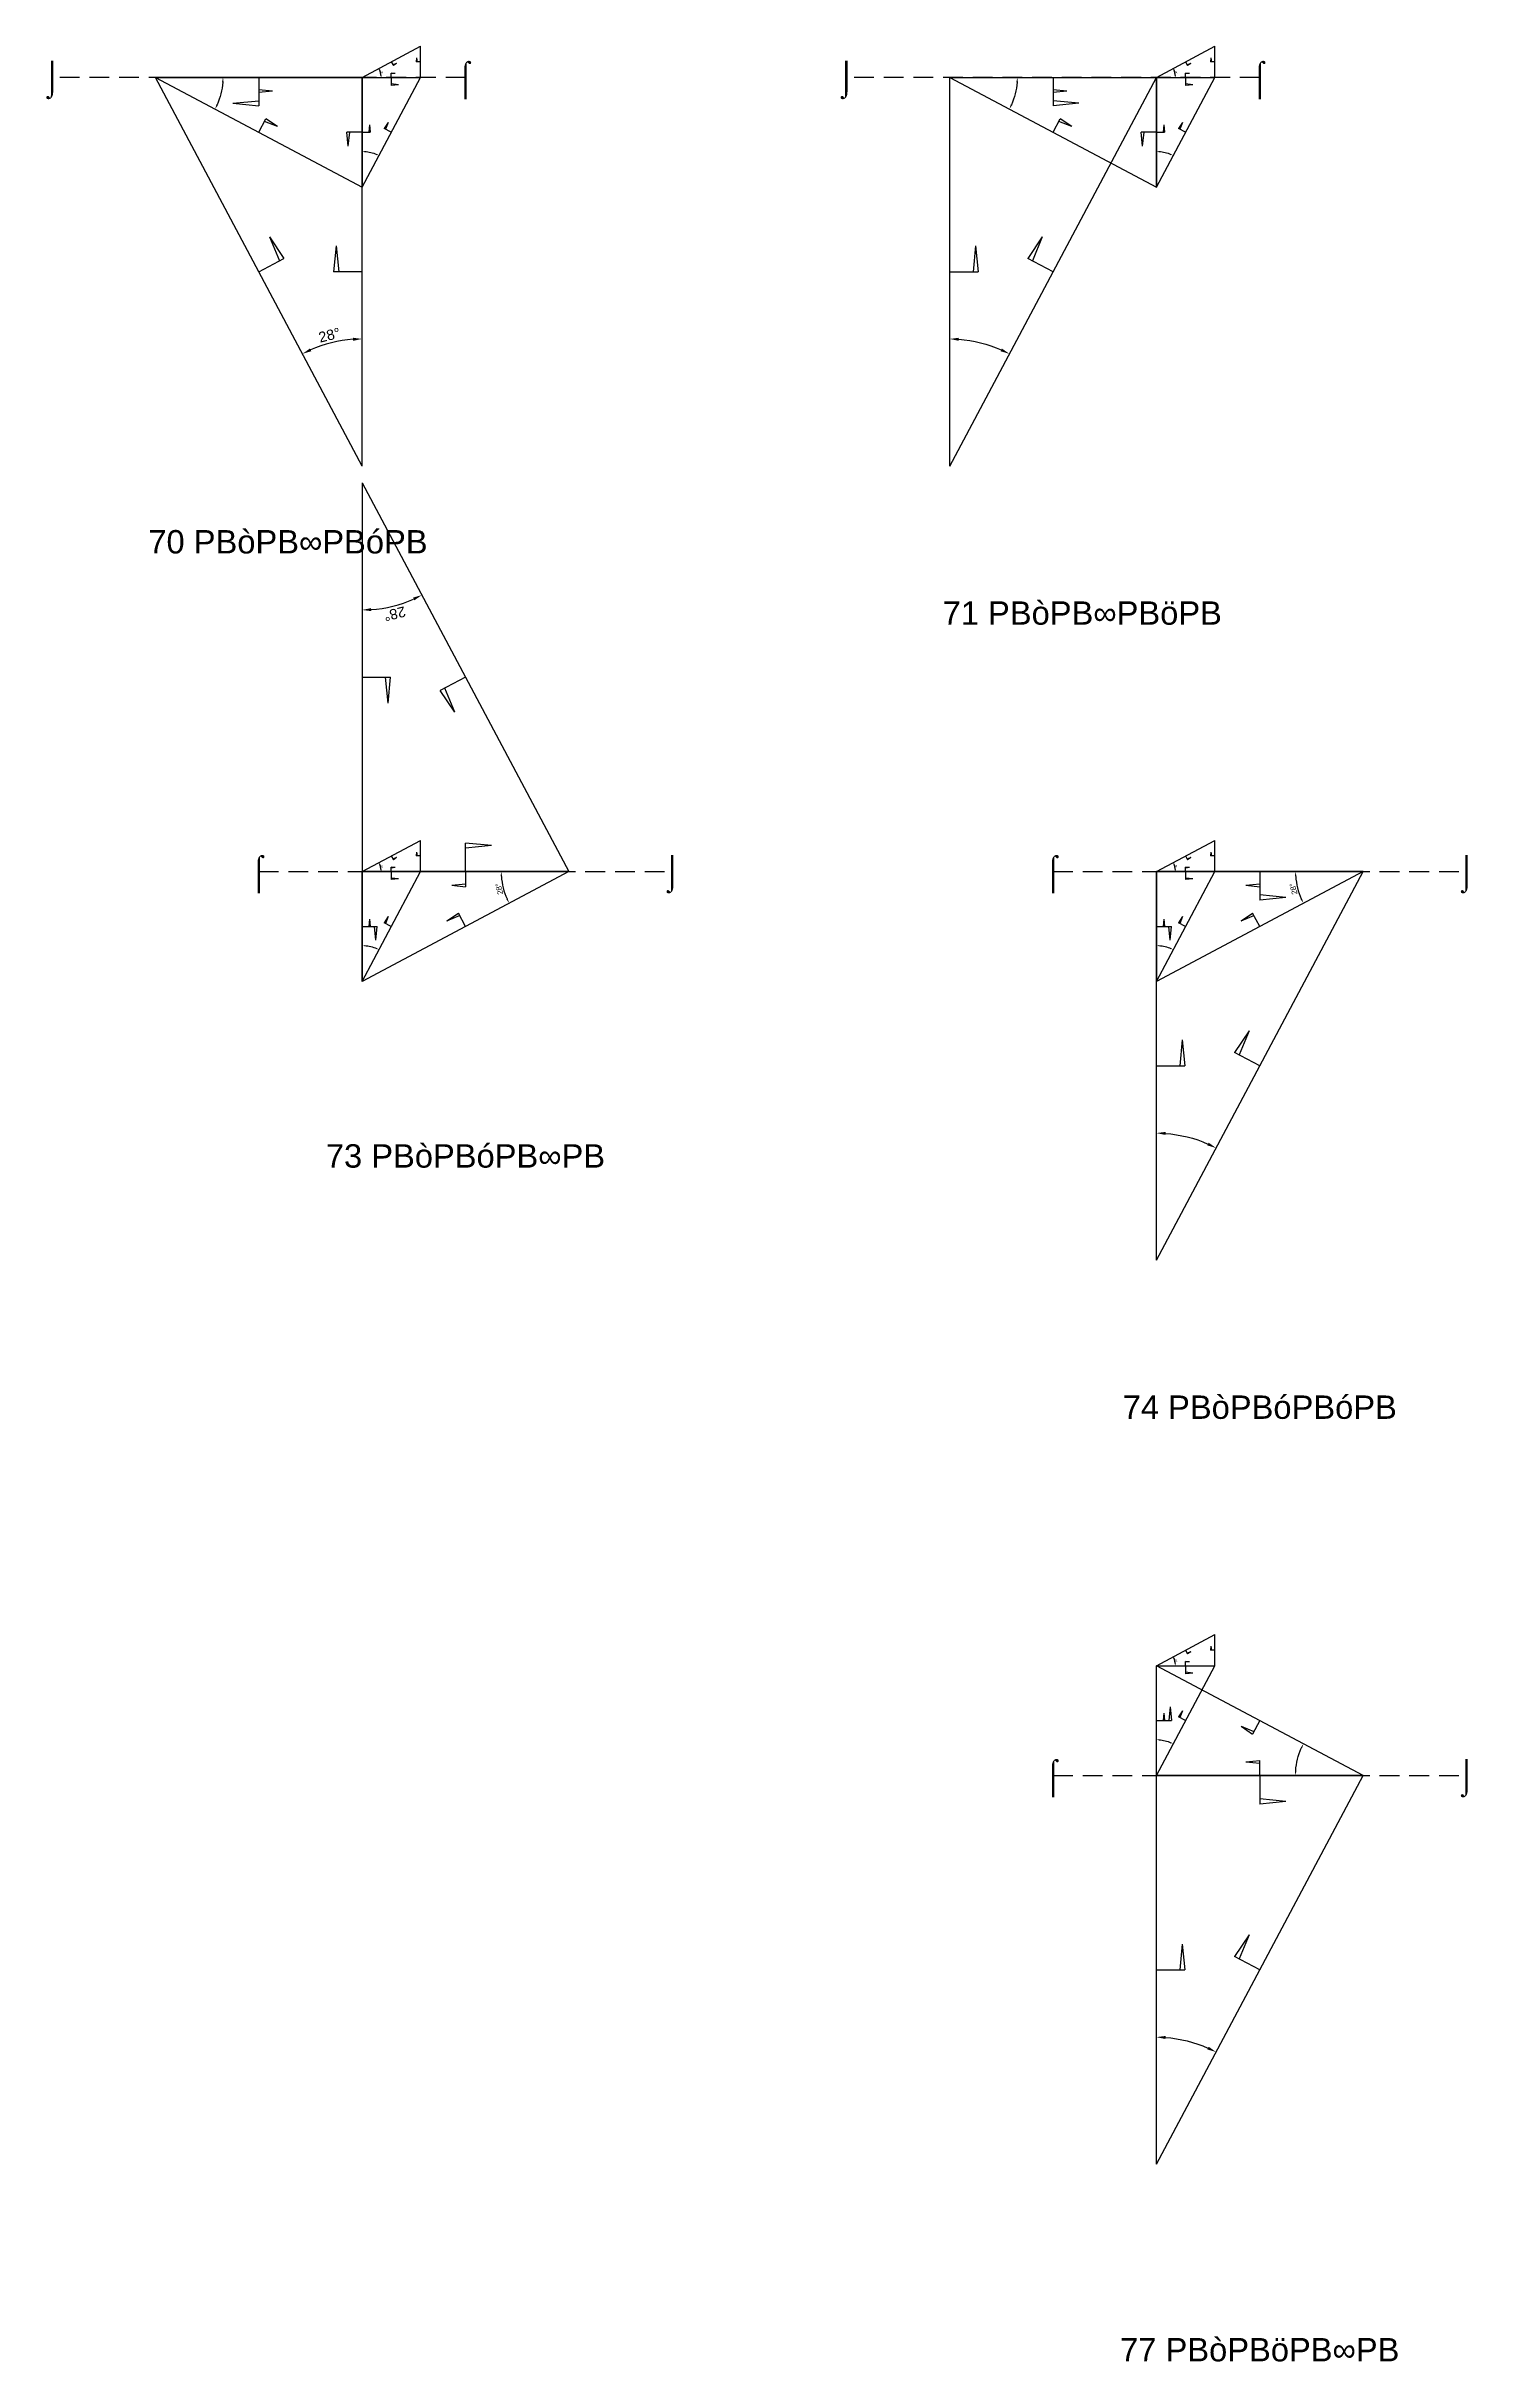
# Model space of a CAD drawing. Header units: millimetres. Extents: x 119083 to 3119777, y -5668141 to 24518.
# Drawn here: x 865310 to 1230111, y -5462558 to -4868185 of the extents above; entities that cross this region are included whole.
import ezdxf
from ezdxf.enums import TextEntityAlignment as Align

# ---------------------------------------------------------------- set-up
doc = ezdxf.new("R2010")
doc.units = ezdxf.units.MM
doc.header["$PDMODE"] = 35
doc.linetypes.add('DASHED', pattern=[19.05, 12.7, -6.35])
for name, color, linetype in [('BASE', 170, 'Continuous'), ('HYPOTENUSE', 20, 'Continuous'), ('PERPENDICULAR', 90, 'Continuous')]:
    doc.layers.add(name, color=color, linetype=linetype)
doc.styles.add('Arial', font='arial_0.ttf')
doc.dimstyles.new('ISO-25', dxfattribs={"dimtxt": 250, "dimasz": 100, "dimexe": 1.25, "dimexo": 0.625, "dimgap": 100, "dimtad": 1, "dimdec": 0, "dimtxsty": 'Arial', "dimcen": 2.5, "dimadec": 0, "dimazin": 0, "dimtfac": 1, "dimtdec": 0, "dimtmove": 0, "dimatfit": 3, "dimfxl": 1, "dimarcsym": 0})

msp = doc.modelspace()

# ---------------------------------------------------------------- texts
at = {"linetype": 'DASHED', "ltscale": 100, "style": 'Arial'}
for s, p in [('⌡', (866773, -4876160)), ('⌠', (972887, -4876160)), ('⌡', (1070635, -4876160)), ('⌠', (1176749, -4876160)), ('70 PBòPB∞PBóPB', (927330, -4995373)), ('71 PBòPB∞PBöPB', (1131192, -5013663)), ('⌠', (919830, -5080023)), ('⌡', (1025944, -5080023)), ('⌠', (1123692, -5080023)), ('⌡', (1229806, -5080023)), ('73 PBòPBóPB∞PB', (972887, -5153033)), ('74 PBòPBóPBóPB', (1176749, -5217525)), ('⌠', (1123692, -5312097)), ('⌡', (1229806, -5312097)), ('77 PBòPBöPB∞PB', (1176749, -5459473))]:
    msp.add_text(s, height=6000, dxfattribs=at).set_placement(p, align=Align.MIDDLE_CENTER)

# ---------------------------------------------------------------- blocks, each defined once
blk = doc.blocks.new('*D9')
at = {"color": 0, "lineweight": -2, "ltscale": 100, "transparency": 16777216}
blk.add_arc((0, 0), 4906, 4.08845, 23.91155, dxfattribs=at)
at = {"color": 0, "ltscale": 100, "transparency": 16777216}
for points in [[(4432, 1963), (4537, 2014), (4332, 2303)], [(4952, 352), (4835, 348), (4906, 0)]]:
    blk.add_solid(points, dxfattribs=at)
at = {"layer": 'Defpoints', "color": 0, "ltscale": 100, "transparency": 16777216}
for p in [(15000, 7976), (0, 0), (0, 0), (4841, 796), (15000, 0)]:
    blk.add_point(p, dxfattribs=at)
at = {"color": 0, "ltscale": 100, "transparency": 16777216, "insert": (5055, 1260), "char_height": 400, "attachment_point": 5, "rotation": 284, "style": 'Arial'}
blk.add_mtext('28°', dxfattribs=at)
blk = doc.blocks.new('SanjoyNathGeometrifyingTrigonometryFundamentalLockedSet')
at = {"color": 114, "linetype": 'DASHED', "ltscale": 100, "true_color": 0x139b48}
for p, q in [((14000, 4987.8), (13900, 3987.8)), ((14000, 4987.8), (14100, 3987.8)), ((15000, 3987.8), (13900, 3987.8))]:
    blk.add_line(p, q, dxfattribs=at)
at = {"color": 242, "linetype": 'DASHED', "ltscale": 100, "true_color": 0xcd2027}
for p, q in [((7500, 3987.8), (8016.4, 3016.6)), ((8852.4, 3574.3), (7922.5, 3193.2)), ((8852.4, 3574.3), (8016.4, 3016.6))]:
    blk.add_line(p, q, dxfattribs=at)
at = {"color": 159, "linetype": 'DASHED', "ltscale": 100, "true_color": 0x22346e}
for p, q in [((7500, 0), (7500, 1100)), ((8500, 1000), (7500, 1100)), ((8500, 1000), (7500, 900))]:
    blk.add_line(p, q, dxfattribs=at)
at = {"layer": 'BASE'}
blk.add_line((0, 0), (15000, 0), dxfattribs=at)
at = {"layer": 'HYPOTENUSE'}
blk.add_line((0, 0), (15000, 7975.6), dxfattribs=at)
at = {"layer": 'PERPENDICULAR'}
blk.add_line((15000, 0), (15000, 7975.6), dxfattribs=at)
at = {"color": 4, "ltscale": 100}
dim = blk.add_angular_dim_2l(base=(4841, 795.6), line1=((0, 0), (15000, 0)), line2=((0, 0), (15000, 7975.6)), dimstyle='ISO-25', override={"dimtxt": 400, "dimasz": 350, "dimgap": 100}, dxfattribs=at)
dim.commit()
dim.dimension.update_dxf_attribs({"geometry": '*D9', "text_midpoint": (5055.4, 1260.5)})

# ---------------------------------------------------------------- linework, layer by layer
at = {"linetype": 'DASHED', "ltscale": 400}
for p, q in [((972887, -4876160), (866773, -4876160)), ((1176749, -4876160), (1070635, -4876160)), ((919830, -5080023), (1025944, -5080023)), ((1123692, -5080023), (1229806, -5080023)), ((1123692, -5312097), (1229806, -5312097))]:
    msp.add_line(p, q, dxfattribs=at)

# ---------------------------------------------------------------- block references
at = {"linetype": 'DASHED'}
for p in [(946358, -4876160), (1150221, -4876160), (946358, -5080023), (1150221, -5080023), (1150221, -5283886)]:
    msp.add_blockref('SanjoyNathGeometrifyingTrigonometryFundamentalLockedSet', p, dxfattribs=at)
at = {"linetype": 'DASHED', "ltscale": 100}
for p, xscale, yscale, zscale, rotation in [((893301, -4876160), -3.537132037454116, 3.537132037454116, 3.537132037454116, 180), ((946358, -4975946), 6.652377834264356, 6.652377834264356, 6.652377834264356, 90), ((946358, -4904371), -1.880726465346331, 1.880726465346331, 1.880726465346331, 270), ((1097164, -4876160), -3.537132037454116, 3.537132037454116, 3.537132037454116, 180), ((1097164, -4975946), -6.652377834264341, 6.652377834264341, 6.652377834264341, 270), ((1150221, -4904371), -1.880726465346331, 1.880726465346331, 1.880726465346331, 270), ((946358, -4980237), 6.652377834264356, 6.652377834264356, 6.652377834264356, 270), ((946358, -5108234), -1.880726465346331, 1.880726465346331, 1.880726465346331, 270), ((999415, -5080023), 3.537132037454116, 3.537132037454116, 3.537132037454116, 180), ((1150221, -5108234), -1.880726465346331, 1.880726465346331, 1.880726465346331, 270), ((1203278, -5080023), 3.537132037454116, 3.537132037454116, 3.537132037454116, 180), ((1150221, -5179809), -6.652377834264341, 6.652377834264341, 6.652377834264341, 270), ((1150221, -5312097), -1.880726465346331, 1.880726465346331, 1.880726465346331, 270), ((1150221, -5411882), -6.652377834264341, 6.652377834264341, 6.652377834264341, 270)]:
    msp.add_blockref('SanjoyNathGeometrifyingTrigonometryFundamentalLockedSet', p, dxfattribs=dict(at, xscale=xscale, yscale=yscale, zscale=zscale, rotation=rotation))
at = {"linetype": 'DASHED', "ltscale": 100, "xscale": -3.537132037454116, "yscale": 3.537132037454116, "zscale": 3.537132037454116}
msp.add_blockref('SanjoyNathGeometrifyingTrigonometryFundamentalLockedSet', (1203278, -5312097), dxfattribs=at)

msp.set_redraw_order([(e.dxf.handle, doc.entitydb.next_handle()) for e in msp.query("TEXT MTEXT ATTDEF DIMENSION ARC_DIMENSION")])  # texts and dimensions are drawn at this point

doc.saveas('drawing.dxf')
